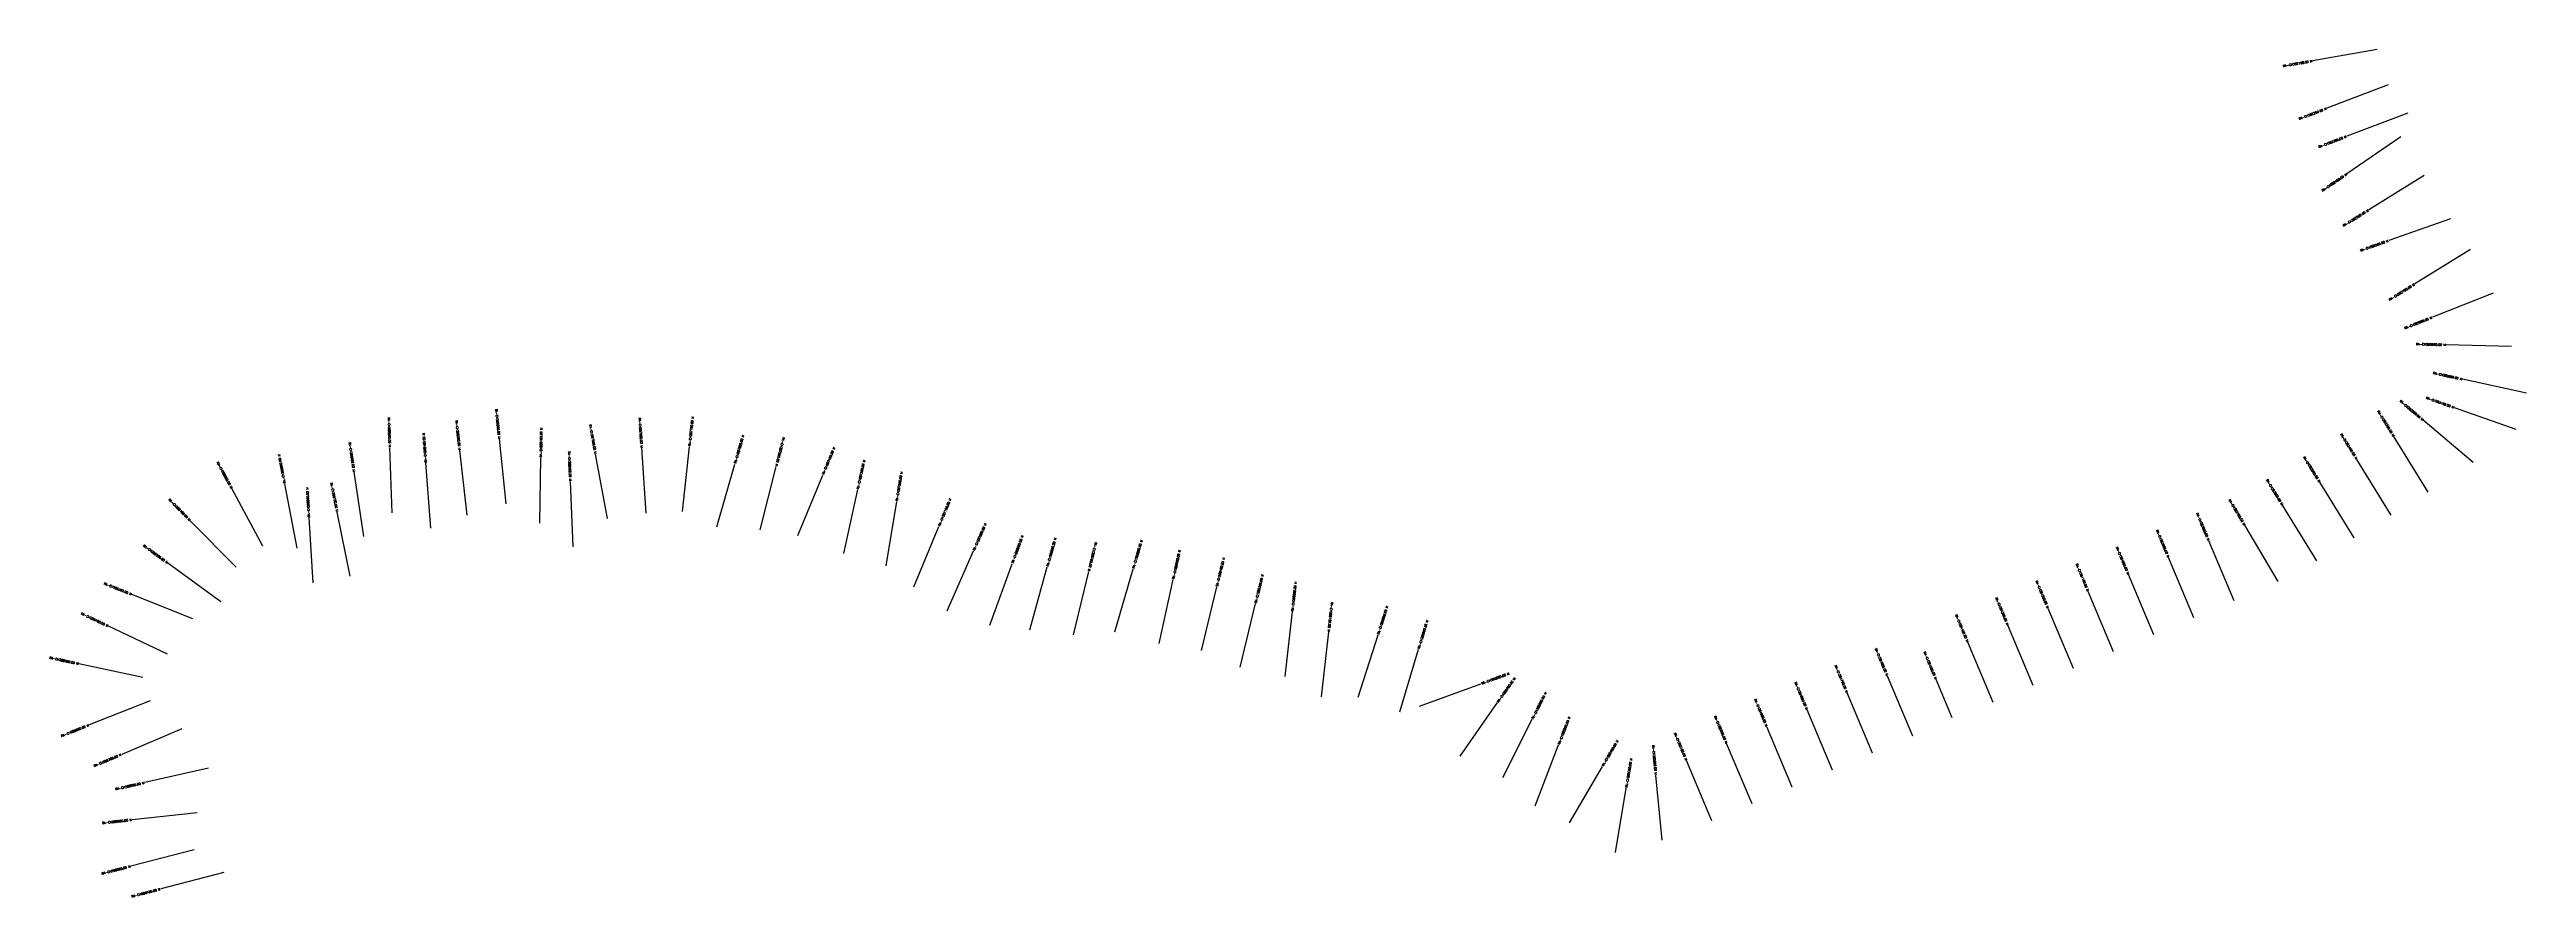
# Model space of a CAD drawing. Header units: metres. Extents: x 281636 to 292461, y 2021459 to 2023910.
# Drawn here: x 281636 to 287318, y 2021964 to 2023910 of the extents above; entities that cross this region are included whole.
import ezdxf
from ezdxf.enums import TextEntityAlignment as Align

# ---------------------------------------------------------------- set-up
doc = ezdxf.new("R2010")
doc.units = ezdxf.units.M
doc.layers.add('CS', color=134, linetype='Continuous')
doc.layers.add('CSMark', color=6, linetype='Continuous')
doc.styles.get("Standard").update_dxf_attribs({"font": 'simplex.shx'})

msp = doc.modelspace()

# ---------------------------------------------------------------- linework, layer by layer
at = {"layer": 'CS'}
for p, q in [((286975.6, 2023909.7), (286827.9, 2023883.6)), ((287000.9, 2023828.4), (286860.7, 2023775)), ((287046.3, 2023764.1), (286906.2, 2023710.6)), ((287030.5, 2023709.2), (286906.7, 2023624.5)), ((287083.9, 2023620.9), (286956.6, 2023541.6)), ((287143.8, 2023521.4), (287002.4, 2023471.4)), ((287189.7, 2023451.2), (287062.4, 2023371.9)), ((287242, 2023351.1), (287102.6, 2023295.6)), ((287284.3, 2023228.6), (287134.3, 2023232.2)), ((287318.4, 2023121), (287171.9, 2023153.1)), ((287196, 2022961.9), (287081.7, 2023059.1)), ((287294.7, 2023037.9), (287153.3, 2023088)), ((282422, 2022846.8), (282416.9, 2022996.7)), ((282594.1, 2022841.2), (282577.3, 2022990.3)), ((282683.9, 2022867.1), (282668.2, 2023016.3)), ((283005.2, 2022846.1), (282994.7, 2022995.7)), ((283088.2, 2022849.9), (283104.3, 2022999)), ((287093.1, 2022894.2), (287014.4, 2023021.9)), ((282356.9, 2022792.1), (282334.8, 2022940.5)), ((282510.7, 2022811.5), (282499.5, 2022961.1)), ((282761, 2022823), (282763.3, 2022973)), ((282916.3, 2022834.1), (282889, 2022981.6)), ((283167.1, 2022814.5), (283208.5, 2022958.7)), ((283266.3, 2022808), (283303.5, 2022953.3)), ((283352.8, 2022794.6), (283410.1, 2022933.3)), ((287008, 2022841.7), (286929.2, 2022969.4)), ((282125.6, 2022770.6), (282054.3, 2022902.6)), ((282204.2, 2022766), (282175.7, 2022913.2)), ((282837.2, 2022769), (282831.1, 2022918.8)), ((283458.3, 2022753.8), (283490.3, 2022900.3)), ((283555.2, 2022724.9), (283579.7, 2022872.9)), ((286922.8, 2022789.2), (286844.1, 2022916.9)), ((282064.5, 2022721.9), (281959.2, 2022828.7)), ((282240.8, 2022686.2), (282231.5, 2022835.9)), ((282326.1, 2022701.4), (282296.3, 2022848.4)), ((283619.3, 2022676.8), (283676.5, 2022815.5)), ((286748.5, 2022689), (286672.1, 2022818.1)), ((286837.7, 2022736.7), (286759, 2022864.4)), ((283695.4, 2022621.9), (283755.9, 2022759.2)), ((286647.8, 2022644.6), (286589.6, 2022782.8)), ((282028.9, 2022642.6), (281907.8, 2022731.2)), ((283793, 2022589.2), (283844.7, 2022730)), ((283885, 2022578.1), (283925.2, 2022722.6)), ((283985, 2022566.5), (284020.5, 2022712.3)), ((284080.4, 2022574.1), (284122.3, 2022718.1)), ((286463.5, 2022566.9), (286405.3, 2022705.2)), ((286555.7, 2022605.8), (286497.4, 2022744)), ((281964.6, 2022603.9), (281825.2, 2022659.3)), ((284181.9, 2022547.3), (284214, 2022693.8)), ((284278.8, 2022531.1), (284314, 2022676.9)), ((286371.3, 2022528.1), (286313.1, 2022666.4)), ((284367.7, 2022492.6), (284403, 2022638.4)), ((284471, 2022471), (284487.3, 2022620.1)), ((286187, 2022450.5), (286128.8, 2022588.8)), ((286279.2, 2022489.3), (286221, 2022627.6)), ((281906.9, 2022522.3), (281771.3, 2022586.4)), ((284554.1, 2022424.4), (284570.7, 2022573.5)), ((284638.4, 2022423.9), (284684, 2022566.8)), ((284734, 2022390.4), (284777, 2022534.1)), ((286094.8, 2022411.7), (286036.6, 2022550)), ((281850.3, 2022469.3), (281703.5, 2022500.3)), ((284779.1, 2022403.1), (284920, 2022454.5)), ((285818.3, 2022295.3), (285760.1, 2022433.6)), ((285910.5, 2022334.1), (285852.3, 2022472.4)), ((286001.1, 2022376.6), (285964, 2022464.7)), ((281866.7, 2022415.3), (281727.3, 2022360)), ((284872, 2022288.6), (284958, 2022411.5)), ((284970.1, 2022239.2), (285037.7, 2022373.1)), ((285726.2, 2022256.5), (285668, 2022394.8)), ((281939.8, 2022351), (281801.7, 2022292.6)), ((285044, 2022174.2), (285098, 2022314.2)), ((285541.8, 2022178.9), (285483.6, 2022317.2)), ((285634, 2022217.7), (285575.8, 2022356)), ((282001, 2022260.9), (281854.7, 2022227.8)), ((285122.9, 2022135.6), (285198.7, 2022265)), ((285449.7, 2022140.1), (285391.5, 2022278.4)), ((285228.8, 2022067.4), (285253.4, 2022215.3)), ((285335.4, 2022095.8), (285321.4, 2022245.1)), ((281974.9, 2022158.7), (281825.8, 2022142.4)), ((281968, 2022073.6), (281822.8, 2022036)), ((282036.4, 2022021.2), (281891.2, 2021983.8))]:
    msp.add_line(p, q, dxfattribs=at)

# ---------------------------------------------------------------- texts
at = {"layer": 'CSMark'}
for s, rotation, p in [('RA-CH282160.00 M', 10.0422, (286826.9, 2023883.4)), ('RA-CH282260.00 M', 20.8813, (286859.8, 2023774.6)), ('RA-CH282360.00 M', 20.8826, (286905.2, 2023710.2)), ('RA-CH282460.00 M', 34.3755, (286905.9, 2023624)), ('RA-CH282560.00 M', 31.9313, (286955.8, 2023541.1)), ('RA-CH282660.00 M', 19.5034, (287001.5, 2023471)), ('RA-CH282760.00 M', 31.9313, (287061.5, 2023371.3)), ('RA-CH282860.00 M', 21.7175, (287101.7, 2023295.2)), ('RA-CH282960.00 M', 358.6501, (287133.3, 2023232.2)), ('RA-CH283060.00 M', 347.6631, (287170.9, 2023153.3)), ('RA-CH283260.00 M', 319.6486, (287080.9, 2023059.7)), ('RA-CH283160.00 M', 340.5077, (287152.3, 2023088.3)), ('RA-CH288560.00 M', 271.9289, (282416.9, 2022997.7)), ('RA-CH288360.00 M', 276.4237, (282577.2, 2022991.3)), ('RA-CH288260.00 M', 276.0033, (282668.1, 2023017.3)), ('RA-CH287960.00 M', 280.4828, (282888.8, 2022982.5)), ('RA-CH287860.00 M', 274.0042, (282994.7, 2022996.7)), ('RA-CH283360.00 M', 301.6518, (287013.8, 2023022.7)), ('RA-CH288660.00 M', 278.4496, (282334.7, 2022941.5)), ('RA-CH288060.00 M', 272.3463, (282831, 2022919.8)), ('RA-CH287560.00 M', 255.6277, (283303.8, 2022954.3)), ('RA-CH283460.00 M', 301.6518, (286928.7, 2022970.2)), ('RA-CH289060.00 M', 298.3767, (282053.8, 2022903.4)), ('RA-CH283560.00 M', 301.6518, (286843.6, 2022917.8)), ('RA-CH289160.00 M', 314.6087, (281958.5, 2022829.4)), ('RA-CH288760.00 M', 281.4503, (282296.1, 2022849.4)), ('RA-CH283760.00 M', 300.6098, (286671.6, 2022819)), ('RA-CH283660.00 M', 301.6518, (286758.5, 2022865.3)), ('RA-CH283860.00 M', 292.8323, (286589.2, 2022783.7)), ('RA-CH289260.00 M', 323.8045, (281907, 2022731.8)), ('RA-CH286760.00 M', 256.3322, (284020.7, 2022713.3)), ('RA-CH284060.00 M', 292.8323, (286404.9, 2022706.1)), ('RA-CH283960.00 M', 292.8323, (286497.1, 2022744.9)), ('RA-CH284160.00 M', 292.8323, (286312.7, 2022667.3)), ('RA-CH289360.00 M', 338.3116, (281824.3, 2022659.7)), ('RA-CH284360.00 M', 292.8323, (286128.4, 2022589.7)), ('RA-CH284260.00 M', 292.8323, (286220.6, 2022628.5)), ('RA-CH289460.00 M', 334.6795, (281770.4, 2022586.9)), ('RA-CH286160.00 M', 263.6646, (284570.8, 2022574.5)), ('RA-CH284460.00 M', 292.8323, (286036.2, 2022550.9)), ('RA-CH284660.00 M', 292.8323, (285851.9, 2022473.3)), ('RA-CH289560.00 M', 348.0721, (281702.6, 2022500.5)), ('RA-CH284760.00 M', 292.8323, (285759.7, 2022434.5)), ('RA-CH284560.00 M', 292.8323, (285963.6, 2022465.6)), ('RA-CH284960.00 M', 292.8323, (285575.4, 2022356.9)), ('RA-CH284860.00 M', 292.8323, (285667.6, 2022395.7)), ('RA-CH289660.00 M', 21.6593, (281726.4, 2022359.6)), ('RA-CH285060.00 M', 292.8323, (285483.2, 2022318.1)), ('RA-CH285260.00 M', 275.3309, (285321.3, 2022246.1)), ('RA-CH285160.00 M', 292.8323, (285391.1, 2022279.3)), ('RA-CH289760.00 M', 22.9329, (281800.7, 2022292.2)), ('RA-CH289860.00 M', 12.734, (281853.7, 2022227.6)), ('RA-CH289960.00 M', 6.2303, (281824.8, 2022142.3)), ('RA-CH290060.00 M', 14.5194, (281821.8, 2022035.8)), ('RA-CH290160.00 M', 14.4615, (281890.2, 2021983.5))]:
    msp.add_text(s, height=5, rotation=rotation, dxfattribs=at).set_placement(p, align=Align.MIDDLE_RIGHT)
for s, rotation, p in [('RA-CH287760.00 M', 83.8331, (283104.4, 2023000)), ('RA-CH288460.00 M', 94.2975, (282499.4, 2022962.1)), ('RA-CH288160.00 M', 89.1155, (282763.3, 2022974)), ('RA-CH287660.00 M', 73.9731, (283208.8, 2022959.7)), ('RA-CH287460.00 M', 67.5478, (283410.5, 2022934.2)), ('RA-CH288960.00 M', 100.9628, (282175.5, 2022914.2)), ('RA-CH287360.00 M', 77.6806, (283490.5, 2022901.3)), ('RA-CH287260.00 M', 80.607, (283579.8, 2022873.9)), ('RA-CH288860.00 M', 93.5554, (282231.4, 2022836.9)), ('RA-CH287160.00 M', 67.5959, (283676.9, 2022816.4)), ('RA-CH287060.00 M', 66.2096, (283756.3, 2022760.1)), ('RA-CH286960.00 M', 69.8406, (283845, 2022731)), ('RA-CH286860.00 M', 74.4317, (283925.5, 2022723.6)), ('RA-CH286660.00 M', 73.781, (284122.5, 2022719.1)), ('RA-CH286560.00 M', 77.6644, (284214.2, 2022694.8)), ('RA-CH286460.00 M', 76.4291, (284314.2, 2022677.9)), ('RA-CH286360.00 M', 76.3685, (284403.2, 2022639.3)), ('RA-CH286260.00 M', 83.7619, (284487.4, 2022621.1)), ('RA-CH286060.00 M', 72.3096, (284684.3, 2022567.8)), ('RA-CH285960.00 M', 73.3398, (284777.3, 2022535)), ('RA-CH285860.00 M', 20.0592, (284921, 2022454.9)), ('RA-CH285760.00 M', 55.0092, (284958.6, 2022412.3)), ('RA-CH285660.00 M', 63.2321, (285038.1, 2022374)), ('RA-CH285560.00 M', 68.8991, (285098.4, 2022315.1)), ('RA-CH285460.00 M', 59.6183, (285199.2, 2022265.9)), ('RA-CH285360.00 M', 80.5696, (285253.6, 2022216.3))]:
    msp.add_text(s, height=5, rotation=rotation, dxfattribs=at).set_placement(p, align=Align.MIDDLE_LEFT)

doc.saveas('drawing.dxf')
